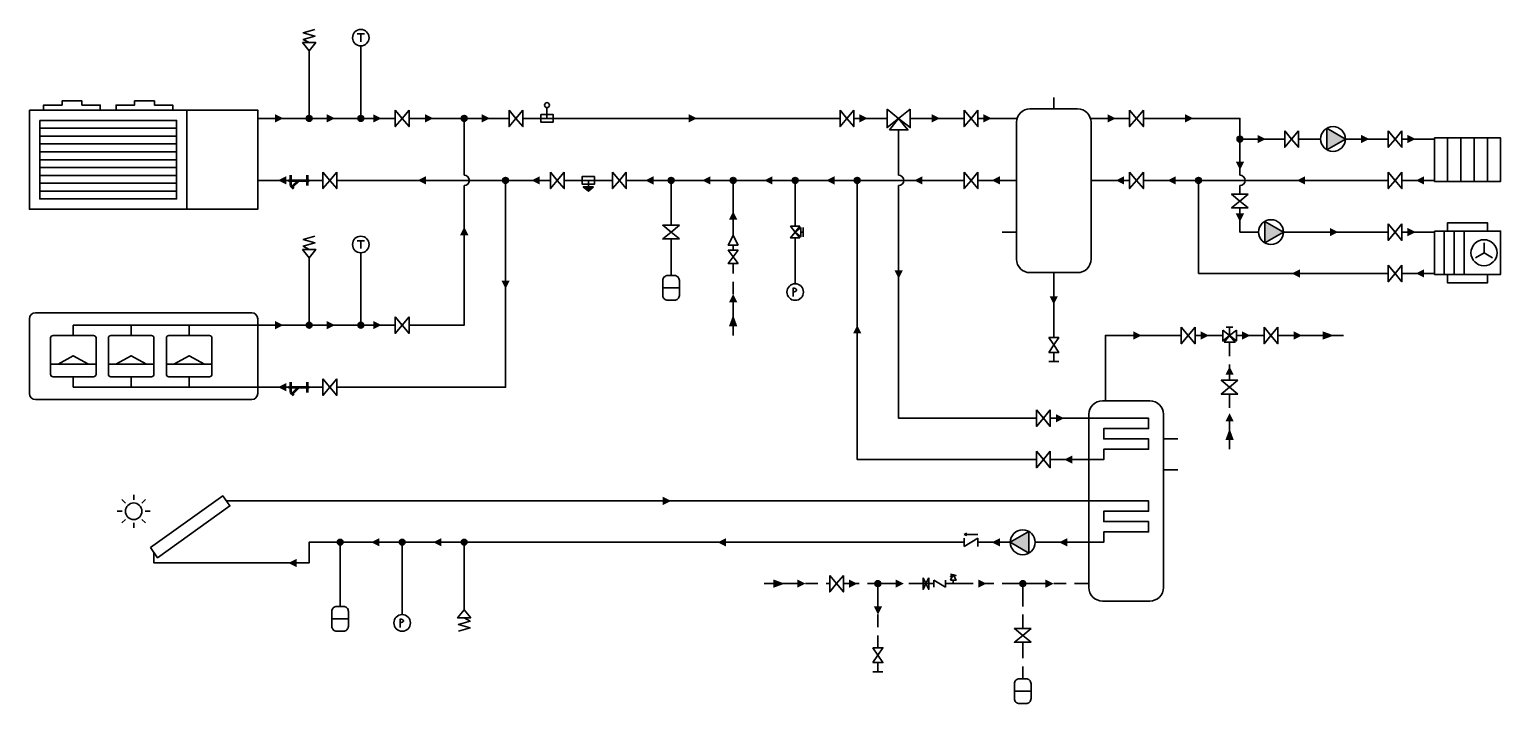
# Model space of a CAD drawing. Header units: millimetres. Extents: x 95 to 584, y 46 to 404.
# Drawn here: x 94.9 to 450.5, y 142.5 to 305.5 of the extents above; entities that cross this region are included whole.
import ezdxf

# ---------------------------------------------------------------- set-up
doc = ezdxf.new("R2010")
doc.units = ezdxf.units.MM
doc.linetypes.add('NOVEC_TRATTO_3_2', pattern=[5, 3, -2])
doc.layers.add('M-DIAG-EQPM', color=7, linetype='Continuous', lineweight=35)
for name, color, linetype, lineweight, true_color in [('M-HWTR-RETN', 142, 'Continuous', 35, 0x2471a3), ('M-HWTR-SPLY', 22, 'Continuous', 35, 0xc0392b), ('M-SOLR-RETN', 222, 'Continuous', 35, 0xc71585), ('M-SOLR-SPLY', 222, 'Continuous', 35, 0xc71585), ('P-DOMW-CPIP', 161, 'NOVEC_TRATTO_3_2', 35, 0x5dade2), ('P-DOMW-HPIP', 30, 'Continuous', 35, 0xd68910)]:
    doc.layers.add(name, color=color, linetype=linetype, lineweight=lineweight, true_color=true_color)

# ---------------------------------------------------------------- blocks, each defined once
blk = doc.blocks.new('NoveC_FlowArrow')
h = blk.add_hatch(color=0)
h.dxf.hatch_style = 1
h.paths.add_polyline_path([(0, 0), (-2, 1), (-2, -1)])
blk = doc.blocks.new('NoveC_SolarCollector')
at = {"color": 0, "linetype": 'Continuous', "lineweight": -2}
for p, q in [((7.6, -4.7), (7.6, -3.5)), ((5.6201, -5.5201), (4.7716, -4.6716)), ((9.5799, -5.5201), (10.4284, -4.6716)), ((40, -5), (30, -5)), ((4.8, -7.5), (3.6, -7.5)), ((5.6201, -9.4799), (4.7716, -10.3284)), ((7.6, -10.3), (7.6, -11.5)), ((9.5799, -9.4799), (10.4284, -10.3284)), ((10.4, -7.5), (11.6, -7.5))]:
    blk.add_line(p, q, dxfattribs=at)
blk.add_lwpolyline([(11.6281, -16.2794), (13.3719, -18.7206), (30.8719, -6.2206), (29.1281, -3.7794)], close=True, dxfattribs=at)
blk.add_lwpolyline([(40, -20), (12.5, -20), (12.5, -17.5)], dxfattribs=at)
blk.add_circle((7.6, -7.5), 2, dxfattribs=at)
blk = doc.blocks.new('NoveC_TeeBranch')
at = {"linetype": 'Continuous', "lineweight": -2}
h = blk.add_hatch(color=0, dxfattribs=at)
h.dxf.hatch_style = 1
h.paths.add_polyline_path([(1.8, -2.5, 1), (3.2, -2.5, 1)])
at = {"color": 0, "linetype": 'Continuous', "lineweight": -2}
for p, q in [((2.5, 0), (2.5, -2.5)), ((0, -2.5), (5, -2.5))]:
    blk.add_line(p, q, dxfattribs=at)
blk.add_circle((2.5, -2.5), 0.7, dxfattribs=at)
blk = doc.blocks.new('NoveC_NetworkBoundary')
at = {"color": 0, "linetype": 'Continuous', "lineweight": -2}
blk.add_line((0, -2.5), (5, -2.5), dxfattribs=at)
blk = doc.blocks.new('NoveC_DrainConnection')
at = {"color": 0, "linetype": 'Continuous', "lineweight": -2}
for p, q in [((2.5, 0), (2.5, -3)), ((2.5, -6.6), (2.5, -8.8)), ((1.3, -8.8), (3.7, -8.8))]:
    blk.add_line(p, q, dxfattribs=at)
for points in [[(1.3, -3), (3.7, -3), (2.5, -4.8)], [(1.3, -6.6), (3.7, -6.6), (2.5, -4.8)]]:
    blk.add_lwpolyline(points, close=True, dxfattribs=at)
blk = doc.blocks.new('NoveC_ExpansionConnection')
at = {"color": 0, "linetype": 'Continuous', "lineweight": -2}
for p, q in [((2.5, 0), (2.5, -3)), ((0.5, -6), (4.5, -6))]:
    blk.add_line(p, q, dxfattribs=at)
blk.add_lwpolyline([(1.7, -3), (3.3, -3, -0.414214), (4.5, -4.2), (4.5, -7.8, -0.414214), (3.3, -9), (1.7, -9, -0.414214), (0.5, -7.8), (0.5, -4.2, -0.414214)], format="xyb", close=True, dxfattribs=at)
blk = doc.blocks.new('NoveC_GasBoilerModular')
at = {"color": 0, "linetype": 'Continuous', "lineweight": -2}
for p, q in [((13, -7.5), (13, -5)), ((60, -5), (13, -5)), ((27, -7.5), (27, -5)), ((41, -7.5), (41, -5)), ((7.5, -14.4), (18.5, -14.4)), ((13, -17.5), (13, -20)), ((21.5, -14.4), (32.5, -14.4)), ((27, -17.5), (27, -20)), ((35.5, -14.4), (46.5, -14.4)), ((41, -17.5), (41, -20)), ((60, -20), (13, -20))]:
    blk.add_line(p, q, dxfattribs=at)
for points in [[(3.9, -2), (56.1, -2, -0.41421356), (57.6, -3.5), (57.6, -21.5, -0.41421356), (56.1, -23), (3.9, -23, -0.41421356), (2.4, -21.5), (2.4, -3.5, -0.41421356)], [(8.1, -7.5), (17.9, -7.5, -0.41421356), (18.5, -8.1), (18.5, -16.9, -0.41421356), (17.9, -17.5), (8.1, -17.5, -0.41421356), (7.5, -16.9), (7.5, -8.1, -0.41421356)], [(22.1, -7.5), (31.9, -7.5, -0.41421356), (32.5, -8.1), (32.5, -16.9, -0.41421356), (31.9, -17.5), (22.1, -17.5, -0.41421356), (21.5, -16.9), (21.5, -8.1, -0.41421356)], [(36.1, -7.5), (45.9, -7.5, -0.41421356), (46.5, -8.1), (46.5, -16.9, -0.41421356), (45.9, -17.5), (36.1, -17.5, -0.41421356), (35.5, -16.9), (35.5, -8.1, -0.41421356)]]:
    blk.add_lwpolyline(points, format="xyb", close=True, dxfattribs=at)
for points in [[(9.315, -14.4), (13, -12.4101), (16.685, -14.4)], [(23.315, -14.4), (27, -12.4101), (30.685, -14.4)], [(37.315, -14.4), (41, -12.4101), (44.685, -14.4)]]:
    blk.add_lwpolyline(points, dxfattribs=at)
blk = doc.blocks.new('NoveC_HeatPumpAirWaterLarge')
at = {"color": 0, "linetype": 'Continuous', "lineweight": -2}
for p, q in [((40.488, -3), (40.488, -27)), ((60, -5), (57.6, -5)), ((4.9, -7.4), (37.988, -7.4)), ((4.9, -9.3), (37.988, -9.3)), ((4.9, -11.2), (37.988, -11.2)), ((4.9, -13.1), (37.988, -13.1)), ((4.9, -15), (37.988, -15)), ((4.9, -16.9), (37.988, -16.9)), ((4.9, -18.8), (37.988, -18.8)), ((4.9, -20.7), (37.988, -20.7)), ((60, -20), (57.6, -20)), ((4.9, -22.6), (37.988, -22.6))]:
    blk.add_line(p, q, dxfattribs=at)
for points in [[(2.4, -3), (57.6, -3), (57.6, -27), (2.4, -27)], [(4.9, -5.5), (37.988, -5.5), (37.988, -24.5), (4.9, -24.5)]]:
    blk.add_lwpolyline(points, close=True, dxfattribs=at)
for points in [[(5.8279, -3), (5.8279, -1.8), (10.2842, -1.8), (10.2842, -0.8), (15.0833, -0.8), (15.0833, -1.8), (19.5396, -1.8), (19.5396, -3)], [(23.3484, -3), (23.3484, -1.8), (27.8047, -1.8), (27.8047, -0.8), (32.6038, -0.8), (32.6038, -1.8), (37.0601, -1.8), (37.0601, -3)]]:
    blk.add_lwpolyline(points, dxfattribs=at)
blk = doc.blocks.new('NoveC_DhwCylinderTwinCoil')
at = {"color": 0, "linetype": 'Continuous', "lineweight": -2}
for p, q in [((7.5, 0), (7.5, -3.3)), ((25, -12.5), (21.5, -12.5)), ((25, -20), (21.5, -20)), ((0, -47.5), (3.5, -47.5))]:
    blk.add_line(p, q, dxfattribs=at)
blk.add_lwpolyline([(6.74, -3.3), (18.26, -3.3, -0.414214), (21.5, -6.54), (21.5, -48.46, -0.414214), (18.26, -51.7), (6.74, -51.7, -0.414214), (3.5, -48.46), (3.5, -6.54, -0.414214)], format="xyb", close=True, dxfattribs=at)
for points in [[(0, -7.5), (7.1, -7.5), (17.9, -7.5), (17.9, -10), (7.1, -10), (7.1, -12.5), (17.9, -12.5), (17.9, -15), (7.1, -15), (7.1, -17.5), (0, -17.5)], [(0, -27.5), (7.1, -27.5), (17.9, -27.5), (17.9, -30), (7.1, -30), (7.1, -32.5), (17.9, -32.5), (17.9, -35), (7.1, -35), (7.1, -37.5), (0, -37.5)]]:
    blk.add_lwpolyline(points, dxfattribs=at)
blk = doc.blocks.new('NoveC_BufferFourPort')
at = {"color": 0, "linetype": 'Continuous', "lineweight": -2}
for p, q in [((12.5, 0), (12.5, -2.7)), ((0, -5), (3.5, -5)), ((25, -5), (21.5, -5)), ((0, -20), (3.5, -20)), ((25, -20), (21.5, -20)), ((0, -32.5), (3.5, -32.5)), ((12.5, -45), (12.5, -42.3))]:
    blk.add_line(p, q, dxfattribs=at)
blk.add_lwpolyline([(6.74, -2.7), (18.26, -2.7, -0.414214), (21.5, -5.94), (21.5, -39.06, -0.414214), (18.26, -42.3), (6.74, -42.3, -0.414214), (3.5, -39.06), (3.5, -5.94, -0.414214)], format="xyb", close=True, dxfattribs=at)
blk = doc.blocks.new('NoveC_MixingValveThermostatic')
at = {"color": 0, "linetype": 'Continuous', "lineweight": -2}
for p, q in [((1.7, -3), (3.3, -3)), ((2.5, -5), (2.5, -3)), ((0, -5), (0.85, -5)), ((2.5, -6.65), (2.5, -10)), ((4.15, -5), (5, -5))]:
    blk.add_line(p, q, dxfattribs=at)
for points in [[(0.85, -3.68), (0.85, -6.32), (2.5, -5)], [(1.18, -6.65), (3.82, -6.65), (2.5, -5)], [(4.15, -3.68), (4.15, -6.32), (2.5, -5)]]:
    blk.add_lwpolyline(points, close=True, dxfattribs=at)
blk = doc.blocks.new('NoveC_FanCoilDucted')
at = {"color": 0, "linetype": 'Continuous', "lineweight": -2}
for p, q in [((0, -2.5), (2, -2.5)), ((4.4, -2.25), (4.4, -12.75)), ((6.8, -2.25), (6.8, -12.75)), ((9.2, -2.25), (9.2, -12.75)), ((14, -7.5), (14, -5.1375)), ((14, -7.5), (11.9525, -8.697)), ((14, -7.5), (16.0475, -8.697)), ((0, -12.5), (2, -12.5))]:
    blk.add_line(p, q, dxfattribs=at)
blk.add_lwpolyline([(2, -2.25), (18, -2.25), (18, -12.75), (2, -12.75)], close=True, dxfattribs=at)
for points in [[(5.2, -2.25), (5.2, -0.225), (14.8, -0.225), (14.8, -2.25)], [(5.2, -12.75), (5.2, -14.775), (14.8, -14.775), (14.8, -12.75)]]:
    blk.add_lwpolyline(points, dxfattribs=at)
blk.add_circle((14, -7.5), 3.15, dxfattribs=at)
blk = doc.blocks.new('NoveC_Radiator')
at = {"color": 0, "linetype": 'Continuous', "lineweight": -2}
for p, q in [((0, -2.5), (2, -2.5)), ((5.2, -2.25), (5.2, -12.75)), ((8.4, -2.25), (8.4, -12.75)), ((11.6, -2.25), (11.6, -12.75)), ((14.8, -2.25), (14.8, -12.75)), ((0, -12.5), (2, -12.5))]:
    blk.add_line(p, q, dxfattribs=at)
blk.add_lwpolyline([(2, -2.25), (18, -2.25), (18, -12.75), (2, -12.75)], close=True, dxfattribs=at)
blk = doc.blocks.new('NoveC_ValveSafety')
at = {"color": 0, "linetype": 'Continuous', "lineweight": -2}
blk.add_line((2.5, -10), (2.5, -6.2), dxfattribs=at)
blk.add_lwpolyline([(2.5, -4.2), (1.1, -3.4), (3.9, -2.6), (1.1, -1.8), (3.9, -1)], dxfattribs=at)
blk.add_lwpolyline([(0.9, -4.2), (4.1, -4.2), (2.5, -6.2)], close=True, dxfattribs=at)
blk = doc.blocks.new('NoveC_Thermometer')
at = {"color": 0, "linetype": 'Continuous', "lineweight": -2}
blk.add_line((2.5, -10), (2.5, -5), dxfattribs=at)
blk.add_circle((2.5, -3), 2, dxfattribs=at)
blk = doc.blocks.new('NoveC_Thermometer_Lettera')
at = {"color": 0, "linetype": 'Continuous', "lineweight": -2}
for p, q in [((-0.9, 0.9), (0.9, 0.9)), ((0, 0.9), (0, -1))]:
    blk.add_line(p, q, dxfattribs=at)
blk = doc.blocks.new('NoveC_TeeJunction')
at = {"linetype": 'Continuous', "lineweight": -2}
h = blk.add_hatch(color=0, dxfattribs=at)
h.dxf.hatch_style = 1
h.paths.add_polyline_path([(1.8, -2.5, 1), (3.2, -2.5, 1)])
at = {"color": 0, "linetype": 'Continuous', "lineweight": -2}
for p, q in [((2.5, 0), (2.5, -2.5)), ((0, -2.5), (5, -2.5))]:
    blk.add_line(p, q, dxfattribs=at)
blk.add_circle((2.5, -2.5), 0.7, dxfattribs=at)
blk = doc.blocks.new('NoveC_DivertingValve3way')
at = {"color": 0, "linetype": 'Continuous', "lineweight": -2}
for p, q in [((0, -5), (2.2, -5)), ((7.8, -5), (10, -5)), ((5, -7.8), (5, -10))]:
    blk.add_line(p, q, dxfattribs=at)
for points in [[(2.2, -2.76), (2.2, -7.24), (5, -5)], [(7.8, -2.76), (7.8, -7.24), (5, -5)], [(2.76, -7.8), (7.24, -7.8), (5, -5)]]:
    blk.add_lwpolyline(points, close=True, dxfattribs=at)
blk = doc.blocks.new('NoveC_FillingUnit')
at = {"color": 0, "linetype": 'Continuous', "lineweight": -2}
for p, q in [((2.5, 0), (2.5, -2.4)), ((2.5, -5.6), (2.5, -6.8)), ((2.5, -9.2), (2.5, -10))]:
    blk.add_line(p, q, dxfattribs=at)
for points in [[(1.3, -2.4), (3.7, -2.4), (2.5, -4)], [(1.3, -5.6), (3.7, -5.6), (2.5, -4)], [(1.3, -6.8), (3.7, -6.8), (2.5, -9.2)]]:
    blk.add_lwpolyline(points, close=True, dxfattribs=at)
blk = doc.blocks.new('NoveC_PressureGauge')
at = {"color": 0, "linetype": 'Continuous', "lineweight": -2}
blk.add_line((2.5, -10), (2.5, -5), dxfattribs=at)
blk.add_circle((2.5, -3), 2, dxfattribs=at)
blk = doc.blocks.new('NoveC_PressureGauge_Lettera')
at = {"color": 0, "linetype": 'Continuous', "lineweight": -2}
blk.add_line((-0.5, 1), (-0.5, -1.1), dxfattribs=at)
blk.add_lwpolyline([(-0.5, 1), (-0.24, 0.92), (-0.03, 0.83), (0.14, 0.75), (0.26, 0.67), (0.33, 0.58), (0.35, 0.5), (0.33, 0.42), (0.26, 0.33), (0.14, 0.25), (-0.03, 0.17), (-0.24, 0.08), (-0.5, 0)], dxfattribs=at)
blk = doc.blocks.new('NoveC_ValveIsolation')
at = {"color": 0, "linetype": 'Continuous', "lineweight": -2}
for p, q in [((0, -2.5), (0.8333, -2.5)), ((4.1667, -2.5), (5, -2.5))]:
    blk.add_line(p, q, dxfattribs=at)
for points in [[(0.8333, -0.5), (0.8333, -4.5), (2.5, -2.5)], [(4.1667, -0.5), (4.1667, -4.5), (2.5, -2.5)]]:
    blk.add_lwpolyline(points, close=True, dxfattribs=at)
blk = doc.blocks.new('NoveC_DhwSafetyGroup')
at = {"color": 0, "linetype": 'Continuous', "lineweight": -2}
for p, q in [((0, -2.5), (3.5, -2.5)), ((3.5, -1.66), (3.5, -3.34)), ((3.5, -1.66), (6.3, -3.34)), ((6.3, -1.66), (6.3, -3.34)), ((6.3, -2.5), (10, -2.5)), ((8.2, -2.5), (8.2, -1.7))]:
    blk.add_line(p, q, dxfattribs=at)
for points in [[(0.9, -1.1), (0.9, -3.9), (1.6, -2.5)], [(2.3, -1.1), (2.3, -3.9), (1.6, -2.5)], [(7.5, -1.7), (8.9, -1.7), (8.2, -0.3)]]:
    blk.add_lwpolyline(points, close=True, dxfattribs=at)
blk.add_lwpolyline([(8.2, -0.3), (7.5, -0.8), (8.9, -0.5), (7.5, -0.2)], dxfattribs=at)
blk = doc.blocks.new('NoveC_Strainer')
at = {"color": 0, "linetype": 'Continuous', "lineweight": -2}
for p, q in [((0, -2.5), (5, -2.5)), ((0.5, -1.25), (0.5, -3.75)), ((2.5, -2.5), (0.9, -4.1)), ((4.5, -1.25), (4.5, -3.75)), ((0.5464, -3.7464), (1.2536, -4.4536))]:
    blk.add_line(p, q, dxfattribs=at)
blk = doc.blocks.new('NoveC_AirSeparator')
at = {"color": 0, "linetype": 'Continuous', "lineweight": -2}
for p, q in [((2.5, -5), (2.5, -2.4)), ((0, -5), (5, -5))]:
    blk.add_line(p, q, dxfattribs=at)
blk.add_lwpolyline([(1, -4.1), (4, -4.1), (4, -5.9), (1, -5.9)], close=True, dxfattribs=at)
blk.add_circle((2.5, -1.8), 0.6, dxfattribs=at)
blk = doc.blocks.new('NoveC_DirtSeparator')
at = {"linetype": 'Continuous', "lineweight": -2}
h = blk.add_hatch(color=0, dxfattribs=at)
h.dxf.hatch_style = 1
h.paths.add_polyline_path([(1.25, -6.6), (3.75, -6.6), (2.5, -7.6)])
at = {"color": 0, "linetype": 'Continuous', "lineweight": -2}
for p, q in [((0, -5), (5, -5)), ((2.5, -5), (2.5, -7.6))]:
    blk.add_line(p, q, dxfattribs=at)
for points in [[(1, -4.1), (4, -4.1), (4, -5.9), (1, -5.9)], [(1.25, -6.6), (3.75, -6.6), (2.5, -7.6)]]:
    blk.add_lwpolyline(points, close=True, dxfattribs=at)
blk = doc.blocks.new('NoveC_PumpCirculator')
at = {"linetype": 'Continuous', "lineweight": -2}
h = blk.add_hatch(color=0, dxfattribs=at)
h.dxf.hatch_style = 1
h.paths.add_polyline_path([(3.5, -2.402), (3.5, -7.598), (8, -5)])
at = {"color": 0, "linetype": 'Continuous', "lineweight": -2}
for p, q in [((0, -5), (2, -5)), ((8, -5), (10, -5))]:
    blk.add_line(p, q, dxfattribs=at)
blk.add_lwpolyline([(3.5, -2.402), (3.5, -7.598), (8, -5)], close=True, dxfattribs=at)
blk.add_circle((5, -5), 3, dxfattribs=at)
blk = doc.blocks.new('NoveC_ValveCheck')
at = {"color": 0, "linetype": 'Continuous', "lineweight": -2}
for p, q in [((0, -2.5), (0.85, -2.5)), ((0.85, -0.6), (4.15, -0.6)), ((0.85, -1.51), (0.85, -3.49)), ((0.85, -1.51), (4.15, -3.49)), ((4.15, -0.6), (3.55, -0.3)), ((4.15, -0.6), (3.55, -0.9)), ((4.15, -1.51), (4.15, -3.49)), ((4.15, -2.5), (5, -2.5))]:
    blk.add_line(p, q, dxfattribs=at)
blk = doc.blocks.new('NoveC_ValveGaugeCock3way')
at = {"color": 0, "linetype": 'Continuous', "lineweight": -2}
for p, q in [((0, -2.5), (1.1, -2.5)), ((1.38, -0.6), (3.62, -0.6)), ((2.5, -1.1), (2.5, -0.6)), ((3.9, -2.5), (5, -2.5))]:
    blk.add_line(p, q, dxfattribs=at)
for points in [[(1.1, -1.38), (1.1, -3.62), (2.5, -2.5)], [(1.38, -1.1), (3.62, -1.1), (2.5, -2.5)], [(3.9, -1.38), (3.9, -3.62), (2.5, -2.5)]]:
    blk.add_lwpolyline(points, close=True, dxfattribs=at)

msp = doc.modelspace()

# ---------------------------------------------------------------- linework, layer by layer
at = {"layer": 'M-HWTR-RETN', "flags": 128}
for points in [[(157.5, 269), (152.5, 269)], [(165, 269), (162.5, 269)], [(207.5, 269), (170, 269)], [(220, 269), (212.5, 269)], [(227.5, 269), (225, 269)], [(235, 269), (232.5, 269)], [(247.5, 269), (240, 269)], [(262.5, 269), (252.5, 269)], [(277.5, 269), (267.5, 269)], [(292.5, 269), (282.5, 269)], [(320, 269), (297.5, 269)], [(330, 269), (325, 269)], [(360, 269), (355, 269)], [(375, 269), (365, 269)], [(422.5, 269), (380, 269)], [(432.5, 269), (427.5, 269)], [(210, 266.5), (210, 219), (170, 219)], [(250, 266.5), (250, 259)], [(265, 256.5), (265, 266.5)], [(280, 266.5), (280, 259)], [(337.5, 201.5), (295, 201.5), (295, 266.5)], [(422.5, 246.5), (377.5, 246.5), (377.5, 266.5)], [(250, 254), (250, 249)], [(280, 254), (280, 249)], [(432.5, 246.5), (427.5, 246.5)], [(157.5, 219), (152.5, 219)], [(165, 219), (162.5, 219)], [(347.5, 201.5), (342.5, 201.5)]]:
    msp.add_lwpolyline(points, dxfattribs=at)
at = {"layer": 'M-HWTR-SPLY', "flags": 128}
for points in [[(162.5, 286.5), (162.5, 296.5)], [(175, 286.5), (175, 296.5)], [(152.5, 284), (160, 284)], [(165, 284), (172.5, 284)], [(177.5, 284), (182.5, 284)], [(187.5, 284), (197.5, 284)], [(200, 270.25), (200, 281.5)], [(202.5, 284), (210, 284)], [(215, 284), (217.5, 284)], [(222.5, 284), (290, 284)], [(295, 284), (300, 284)], [(310, 284), (320, 284)], [(325, 284), (330, 284)], [(355, 284), (360, 284)], [(365, 284), (387.5, 284), (387.5, 281.5)], [(305, 279), (305, 270.25)], [(390, 279), (397.5, 279)], [(402.5, 279), (405, 279)], [(415, 279), (422.5, 279)], [(427.5, 279), (432.5, 279)], [(387.5, 276.5), (387.5, 270.25)], [(187.5, 234), (200, 234), (200, 267.75)], [(305, 267.75), (305, 211.5), (337.5, 211.5)], [(387.5, 267.75), (387.5, 266.5)], [(387.5, 261.5), (387.5, 256.5), (390, 256.5)], [(400, 256.5), (422.5, 256.5)], [(427.5, 256.5), (432.5, 256.5)], [(162.5, 236.5), (162.5, 246.5)], [(175, 236.5), (175, 246.5)], [(342.5, 244), (342.5, 234)], [(152.5, 234), (160, 234)], [(165, 234), (172.5, 234)], [(177.5, 234), (182.5, 234)], [(342.5, 211.5), (347.5, 211.5)]]:
    msp.add_lwpolyline(points, dxfattribs=at)
at = {"layer": 'M-HWTR-SPLY', "linetype": 'Continuous'}
for centre in [(200, 269), (305, 269), (387.5, 269)]:
    msp.add_arc(centre, 1.25, 270, 90, dxfattribs=at)
at = {"layer": 'M-SOLR-RETN', "flags": 128}
for points in [[(167.5, 181.5), (162.5, 181.5), (162.5, 176.5), (152.5, 176.5)], [(182.5, 181.5), (172.5, 181.5)], [(197.5, 181.5), (187.5, 181.5)], [(320, 181.5), (202.5, 181.5)], [(330, 181.5), (325, 181.5)], [(347.5, 181.5), (340, 181.5)], [(170, 179), (170, 169)], [(185, 179), (185, 169)], [(200, 179), (200, 169)]]:
    msp.add_lwpolyline(points, dxfattribs=at)
at = {"layer": 'M-SOLR-SPLY', "flags": 128}
msp.add_lwpolyline([(152.5, 191.5), (347.5, 191.5)], dxfattribs=at)
at = {"layer": 'P-DOMW-CPIP', "flags": 128}
for points in [[(265, 236.5), (265, 246.5)], [(385, 221.5), (385, 226.5)], [(385, 209), (385, 216.5)], [(277.5, 171.5), (287.5, 171.5)], [(292.5, 171.5), (297.5, 171.5)], [(302.5, 171.5), (310, 171.5)], [(320, 171.5), (332.5, 171.5)], [(337.5, 171.5), (347.5, 171.5)], [(300, 169), (300, 159)], [(335, 169), (335, 161.5)], [(335, 156.5), (335, 151.5)]]:
    msp.add_lwpolyline(points, dxfattribs=at)
at = {"layer": 'P-DOMW-HPIP', "flags": 128}
for points in [[(355, 219), (355, 231.5), (372.5, 231.5)], [(377.5, 231.5), (382.5, 231.5)], [(387.5, 231.5), (392.5, 231.5)], [(397.5, 231.5), (407.5, 231.5)]]:
    msp.add_lwpolyline(points, dxfattribs=at)

# ---------------------------------------------------------------- block references
at = {"layer": 'M-DIAG-EQPM'}
for name, p in [('NoveC_ValveSafety', (160, 306.5)), ('NoveC_Thermometer', (172.5, 306.5)), ('NoveC_Thermometer_Lettera', (175, 303.5)), ('NoveC_HeatPumpAirWaterLarge', (92.5, 289)), ('NoveC_BufferFourPort', (330, 289)), ('NoveC_TeeBranch', (160, 286.5)), ('NoveC_TeeBranch', (172.5, 286.5)), ('NoveC_ValveIsolation', (182.5, 286.5)), ('NoveC_ValveIsolation', (210, 286.5)), ('NoveC_AirSeparator', (217.5, 289)), ('NoveC_ValveIsolation', (290, 286.5)), ('NoveC_DivertingValve3way', (300, 289)), ('NoveC_ValveIsolation', (320, 286.5)), ('NoveC_ValveIsolation', (360, 286.5)), ('NoveC_ValveIsolation', (397.5, 281.5)), ('NoveC_PumpCirculator', (405, 284)), ('NoveC_ValveIsolation', (422.5, 281.5)), ('NoveC_Radiator', (432.5, 281.5)), ('NoveC_ValveIsolation', (165, 271.5)), ('NoveC_ValveIsolation', (220, 271.5)), ('NoveC_ValveIsolation', (235, 271.5)), ('NoveC_ValveIsolation', (320, 271.5)), ('NoveC_ValveIsolation', (360, 271.5)), ('NoveC_ValveIsolation', (422.5, 271.5)), ('NoveC_PumpCirculator', (390, 261.5)), ('NoveC_ValveIsolation', (422.5, 259)), ('NoveC_FanCoilDucted', (432.5, 259)), ('NoveC_ValveSafety', (160, 256.5)), ('NoveC_Thermometer', (172.5, 256.5)), ('NoveC_Thermometer_Lettera', (175, 253.5)), ('NoveC_ExpansionConnection', (247.5, 249)), ('NoveC_ValveIsolation', (422.5, 249)), ('NoveC_PressureGauge_Lettera', (280, 242)), ('NoveC_GasBoilerModular', (92.5, 239)), ('NoveC_TeeBranch', (160, 236.5)), ('NoveC_TeeBranch', (172.5, 236.5)), ('NoveC_ValveIsolation', (182.5, 236.5)), ('NoveC_DrainConnection', (340, 234)), ('NoveC_ValveIsolation', (372.5, 234)), ('NoveC_MixingValveThermostatic', (382.5, 236.5)), ('NoveC_ValveIsolation', (392.5, 234)), ('NoveC_ValveIsolation', (165, 221.5)), ('NoveC_DhwCylinderTwinCoil', (347.5, 219)), ('NoveC_ValveIsolation', (337.5, 214)), ('NoveC_ValveIsolation', (337.5, 204)), ('NoveC_SolarCollector', (112.5, 196.5)), ('NoveC_NetworkBoundary', (272.5, 174)), ('NoveC_ValveIsolation', (287.5, 174)), ('NoveC_DhwSafetyGroup', (310, 174)), ('NoveC_ExpansionConnection', (167.5, 169)), ('NoveC_PressureGauge_Lettera', (185, 162)), ('NoveC_DrainConnection', (297.5, 159)), ('NoveC_ExpansionConnection', (332.5, 151.5))]:
    msp.add_blockref(name, p, dxfattribs=at)
for name, p, rotation in [('NoveC_TeeJunction', (202.5, 281.5), 180), ('NoveC_TeeJunction', (390, 281.5), 270), ('NoveC_TeeJunction', (212.5, 266.5), 180), ('NoveC_TeeBranch', (252.5, 266.5), 180), ('NoveC_TeeBranch', (267.5, 266.5), 180), ('NoveC_TeeBranch', (282.5, 266.5), 180), ('NoveC_TeeJunction', (297.5, 266.5), 180), ('NoveC_TeeJunction', (380, 266.5), 180), ('NoveC_ValveIsolation', (390, 266.5), 270), ('NoveC_ValveIsolation', (252.5, 259), 270), ('NoveC_FillingUnit', (267.5, 246.5), 180), ('NoveC_ValveGaugeCock3way', (282.5, 259), 270), ('NoveC_PressureGauge', (282.5, 239), 180), ('NoveC_ValveIsolation', (387.5, 221.5), 270), ('NoveC_TeeBranch', (172.5, 179), 180), ('NoveC_TeeBranch', (187.5, 179), 180), ('NoveC_TeeBranch', (202.5, 179), 180), ('NoveC_TeeBranch', (302.5, 169), 180), ('NoveC_TeeBranch', (337.5, 169), 180), ('NoveC_PressureGauge', (187.5, 159), 180), ('NoveC_ValveSafety', (202.5, 159), 180), ('NoveC_ValveIsolation', (337.5, 161.5), 270)]:
    msp.add_blockref(name, p, dxfattribs=dict(at, rotation=rotation))
at = {"layer": 'M-DIAG-EQPM', "lineweight": 50}
for p in [(157.5, 271.5), (157.5, 221.5)]:
    msp.add_blockref('NoveC_Strainer', p, dxfattribs=at)
at = {"layer": 'M-DIAG-EQPM'}
for name, p, xscale in [('NoveC_DirtSeparator', (232.5, 274), -1), ('NoveC_FlowArrow', (410.25, 231.5), 1.375), ('NoveC_NetworkBoundary', (412.5, 234), -1), ('NoveC_ValveCheck', (325, 184), -1), ('NoveC_PumpCirculator', (340, 186.5), -1), ('NoveC_FlowArrow', (277.5, 171.5), 1.375)]:
    msp.add_blockref(name, p, dxfattribs=dict(at, xscale=xscale))
for name, p, xscale, rotation in [('NoveC_FlowArrow', (265, 236.5), 1.375, 90), ('NoveC_NetworkBoundary', (267.5, 231.5), -1, 270), ('NoveC_FlowArrow', (385, 209), 1.375, 90), ('NoveC_NetworkBoundary', (387.5, 204), -1, 270)]:
    msp.add_blockref(name, p, dxfattribs=dict(at, xscale=xscale, rotation=rotation))
at = {"layer": 'M-HWTR-RETN'}
for p, rotation in [((155, 269), 180), ((188.75, 269), 180), ((216.25, 269), 180), ((243.75, 269), 180), ((257.5, 269), 180), ((272.5, 269), 180), ((287.5, 269), 180), ((308.75, 269), 180), ((327.5, 269), 180), ((357.5, 269), 180), ((370, 269), 180), ((401.25, 269), 180), ((430, 269), 180), ((265, 261.5), 90), ((400, 246.5), 180), ((430, 246.5), 180), ((210, 242.75), 270), ((295, 234), 90), ((155, 219), 180), ((345, 201.5), 180)]:
    msp.add_blockref('NoveC_FlowArrow', p, dxfattribs=dict(at, rotation=rotation))
at = {"layer": 'M-HWTR-SPLY'}
for p in [(156.25, 284), (168.75, 284), (180, 284), (192.5, 284), (206.25, 284), (256.25, 284), (297.5, 284), (315, 284), (327.5, 284), (357.5, 284), (376.25, 284), (393.75, 279), (418.75, 279), (430, 279), (411.25, 256.5), (430, 256.5), (156.25, 234), (168.75, 234), (180, 234), (345, 211.5)]:
    msp.add_blockref('NoveC_FlowArrow', p, dxfattribs=at)
for p, rotation in [((387.5, 271.5), 270), ((387.5, 259), 270), ((200, 257.75), 90), ((305, 245.25), 270), ((342.5, 239), 270)]:
    msp.add_blockref('NoveC_FlowArrow', p, dxfattribs=dict(at, rotation=rotation))
at = {"layer": 'M-SOLR-RETN', "rotation": 180}
for p in [(177.5, 181.5), (192.5, 181.5), (261.25, 181.5), (327.5, 181.5), (343.75, 181.5), (157.5, 176.5)]:
    msp.add_blockref('NoveC_FlowArrow', p, dxfattribs=at)
at = {"layer": 'M-SOLR-SPLY'}
msp.add_blockref('NoveC_FlowArrow', (250, 191.5), dxfattribs=at)
at = {"layer": 'P-DOMW-CPIP'}
for p, rotation in [((265, 241.5), 90), ((385, 224), 90), ((385, 212.75), 90), ((300, 164), 270)]:
    msp.add_blockref('NoveC_FlowArrow', p, dxfattribs=dict(at, rotation=rotation))
for p in [(282.5, 171.5), (295, 171.5), (306.25, 171.5), (326.25, 171.5), (342.5, 171.5)]:
    msp.add_blockref('NoveC_FlowArrow', p, dxfattribs=at)
at = {"layer": 'P-DOMW-HPIP'}
for p in [(363.75, 231.5), (380, 231.5), (390, 231.5), (402.5, 231.5)]:
    msp.add_blockref('NoveC_FlowArrow', p, dxfattribs=at)

doc.saveas('drawing.dxf')
